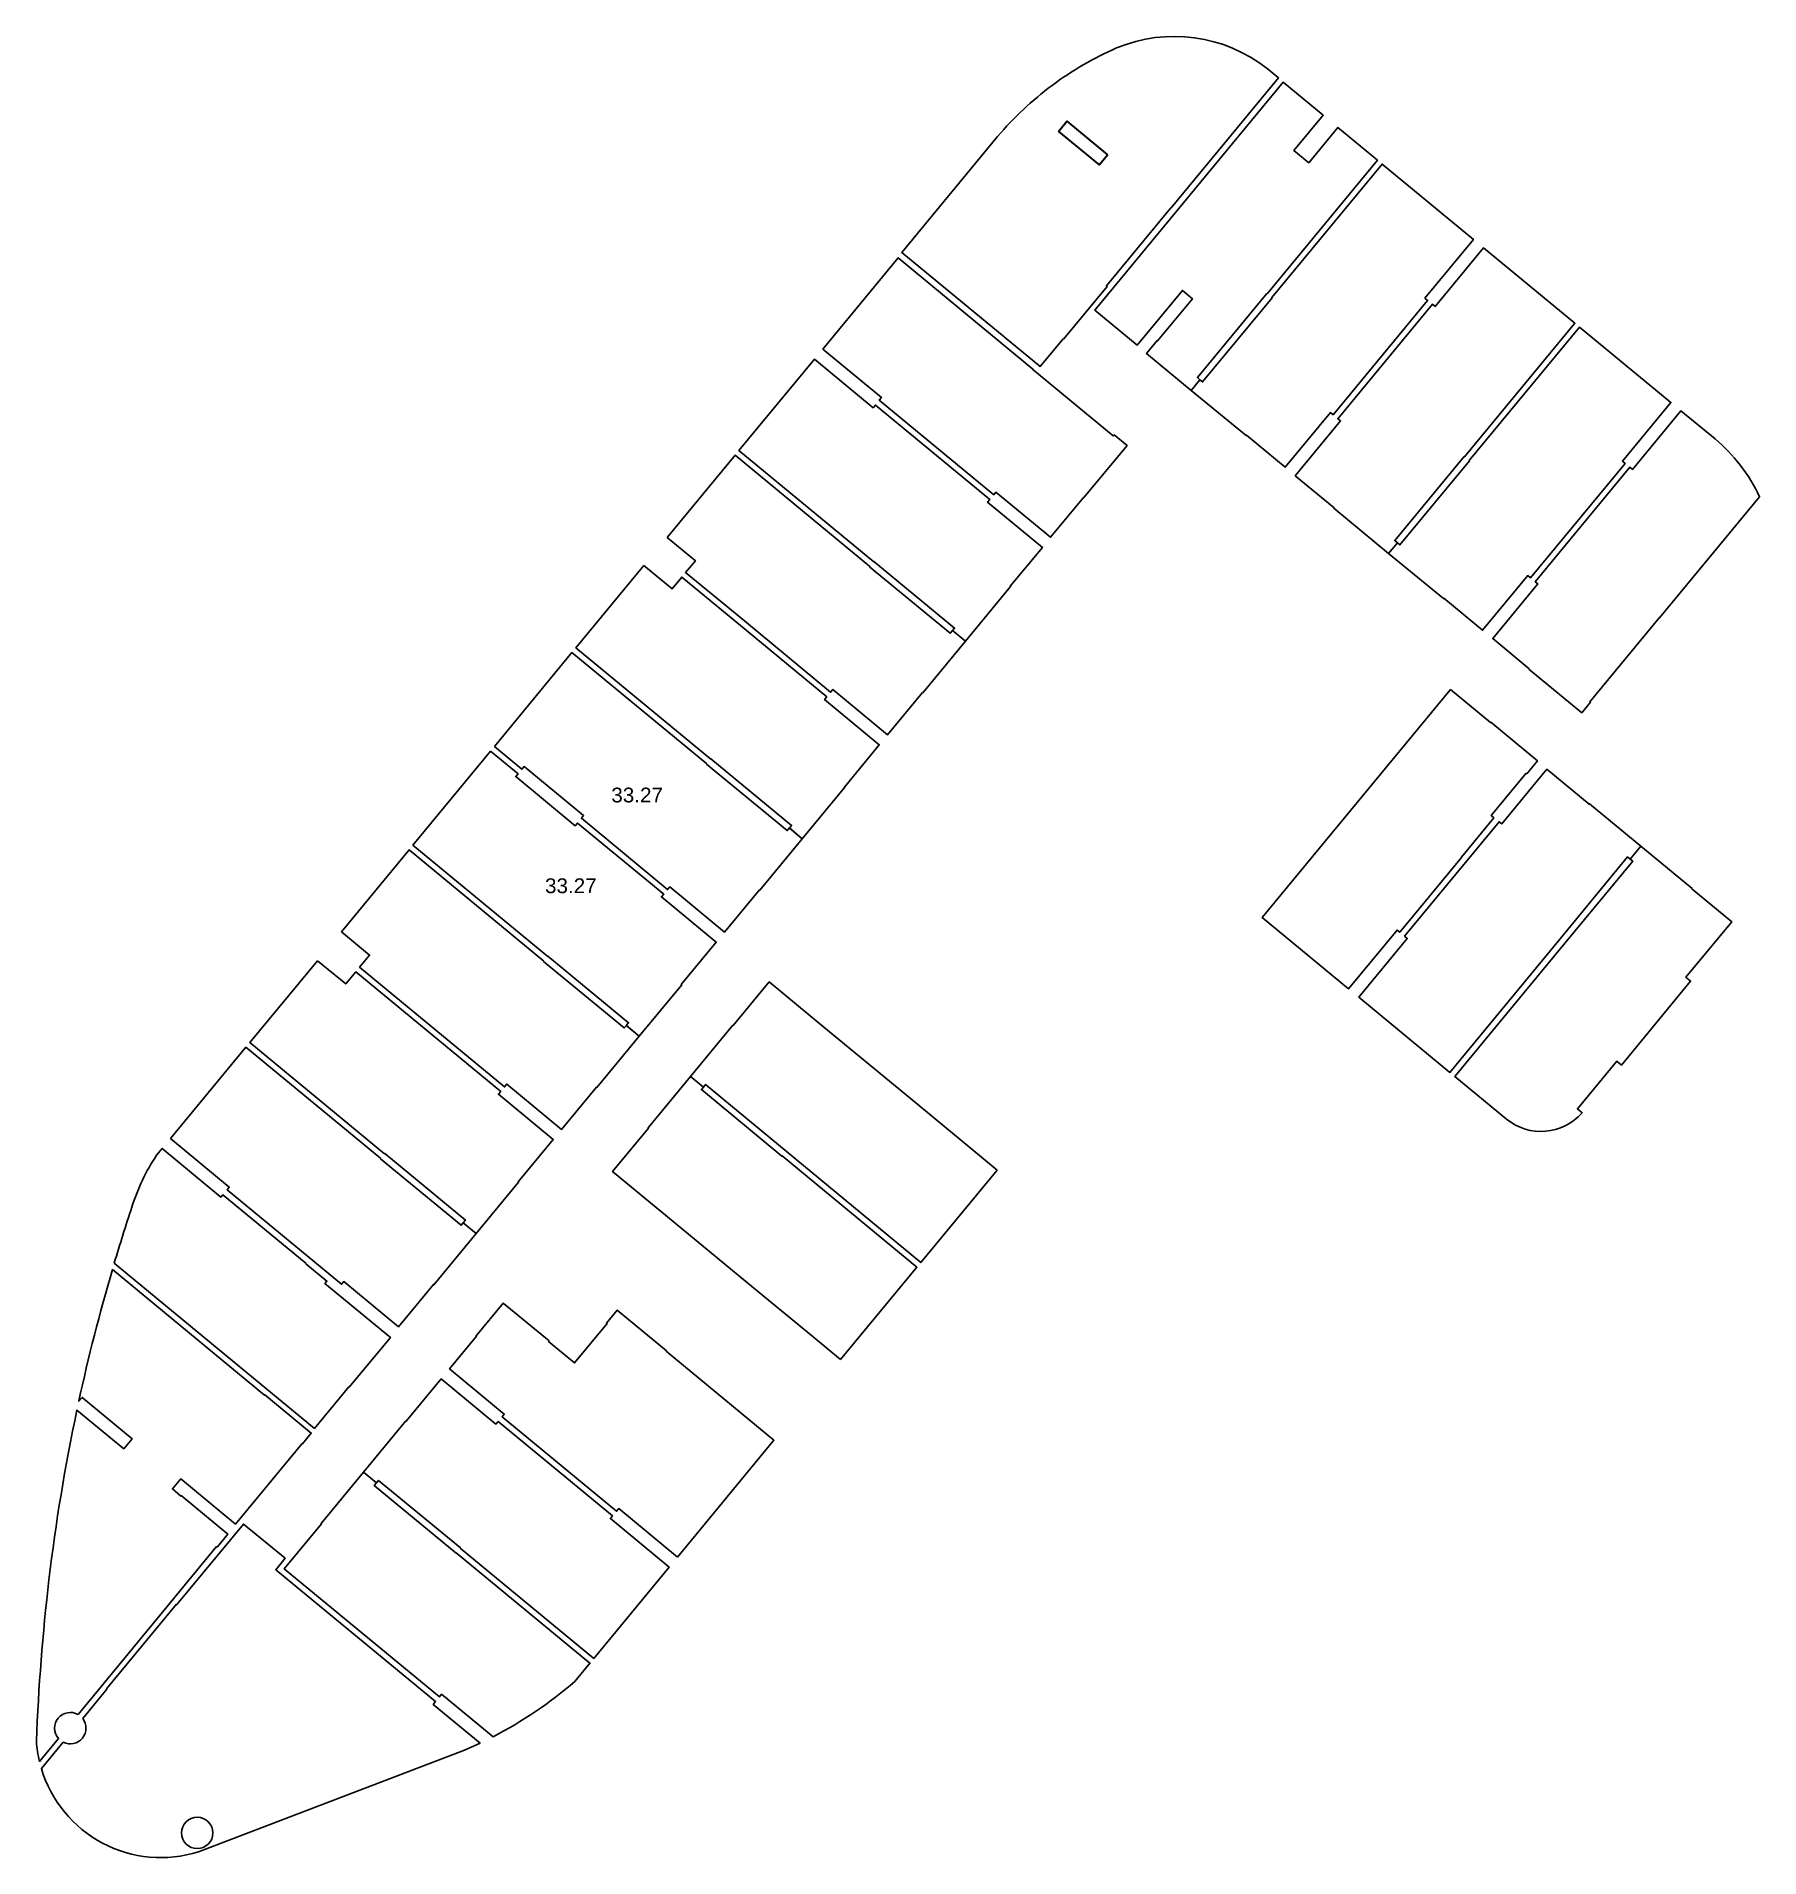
# Model space of a CAD drawing. Header units: millimetres. Extents: x -361611864 to 361244677, y -284134798 to 284403648.
# Drawn here: x -203288 to -146755, y 103655 to 163423 of the extents above; entities that cross this region are included whole.
import ezdxf

# ---------------------------------------------------------------- set-up
doc = ezdxf.new("R2010")
doc.units = ezdxf.units.MM
doc.header["$MEASUREMENT"] = 0
doc.layers.add('dien tich thong thuy', color=3, linetype='Continuous')
doc.styles.get("Standard").update_dxf_attribs({"font": 'arial.ttf'})

msp = doc.modelspace()

# ---------------------------------------------------------------- texts
at = {"layer": 'dien tich thong thuy'}
for p in [(-184427.4, 138283.9), (-186602.9, 135306.4)]:
    msp.add_text('33.27', height=484.77, dxfattribs=at).set_placement(p)

# ---------------------------------------------------------------- linework, layer by layer
at = {"layer": 'dien tich thong thuy', "elevation": 0}
for points in [[(-166057.4, 157794.8), (-162536.2, 162058.4), (-162913.7, 162370.2, 0.2719891), (-167847.7, 163043.1, 0.0569622), (-169967, 161814.3, 0.0568882), (-171752.6, 160141.2), (-174893.2, 156330.8), (-170358.8, 152586.1), (-169605.8, 153497.9), (-169594.3, 153488.4), (-168163.5, 155220.9), (-168182.8, 155236.8), (-166065.1, 157801.2), (-166057.4, 157794.8)], [(-155061.7, 127893.4), (-156757.3, 129293.7), (-153137.2, 133677.1), (-153129.5, 133670.8), (-150913.6, 136354.1), (-150998.5, 136424.2), (-150648.5, 136848.5), (-148963.5, 135456.9), (-148973.1, 135445.4), (-147666.2, 134366.1), (-149169.7, 132545.5), (-149015.5, 132418.1), (-151288.8, 129665.4), (-151439.1, 129789.6), (-152731.8, 128224.4), (-152577.6, 128097.1, -0.406441), (-155061.7, 127893.4)], [(-202565.8, 107565.6), (-203188.8, 106811.2, -0.0408511), (-203288, 107471.4, -0.0199482), (-202875.8, 112769.7, -0.022793), (-201959.8, 118339.2), (-200423, 117070.1), (-200149.2, 117401.7), (-201791.6, 118758), (-201897.7, 118629.5, -0.0191817), (-200791.4, 122950.8), (-195807.6, 118835), (-195798.1, 118846.5), (-194271.4, 117585.7), (-194557.9, 117238.7), (-194569.5, 117248.3), (-196757.9, 114598.3), (-198553.1, 116083.6), (-198827.2, 115752.8), (-198547.3, 115521.1), (-198537.7, 115532.6), (-197009.3, 114270.4), (-197359.5, 113846.3), (-197378.8, 113862.2), (-199156.9, 111711.2)], [(-185121.3, 110048.2), (-185627.9, 109434.5, -0.0605253), (-188306.7, 107621.7), (-189994.4, 109015.5), (-190067.6, 108926.8), (-193360.1, 111645.8), (-193360.1, 111645.8), (-195156.6, 113129.5), (-193936.8, 114606.6), (-193948.3, 114616.1), (-192557.3, 116300.5), (-192133.4, 115950.1), (-192203.6, 115865.1), (-189520.3, 113649.1), (-189513.9, 113656.9), (-185130.5, 110036.8), (-185628, 109434.3)], [(-202407.8, 107442.8), (-203125.4, 106573.8, 0.4185256), (-197974, 103844.5), (-189246.5, 107184.3), (-188730.5, 107414), (-190268.2, 108683.9), (-190195, 108772.5), (-195438, 113102.6), (-195129.2, 113476.7), (-196495.3, 114602.2), (-198680.2, 111956.5), (-198691.9, 111966.1), (-200986.2, 109187.9), (-200974.6, 109178.3), (-201768.5, 108216.9)]]:
    msp.add_lwpolyline(points, format="xyb", dxfattribs=at)
for points in [[(-162911.3, 154977.6), (-159291.3, 159361), (-160590.9, 160434.2), (-161546, 159277.7), (-162031.8, 159678.8), (-161076.6, 160835.4), (-162390.1, 161920.1), (-168566.7, 154440.9), (-167176.2, 153292.5), (-165692.5, 155089), (-165360.9, 154815.2), (-166503.9, 153431.2), (-166515.5, 153440.7), (-166865.7, 153016.7), (-165400.9, 151806.9), (-165114.7, 152154.2), (-165198.7, 152223.6), (-162919, 154984), (-162911.3, 154977.6)], [(-165114.3, 152153.9), (-165029.6, 152084), (-162750.2, 154844.5), (-162757.9, 154850.9), (-159138.1, 159234.5), (-156142.2, 156760.4), (-157734.1, 154832.8), (-157645.5, 154759.5), (-160746.5, 151004.5), (-160835.2, 151077.7), (-162318.9, 149281.2), (-163591.2, 150331.9), (-163600.8, 150320.4), (-165400.9, 151807), (-165114.7, 152154.2)], [(-177491.6, 153160.9), (-177491.6, 153160.9), (-175564, 151569), (-175637.5, 151479.9), (-171882.5, 148378.9), (-171809.2, 148467.5), (-170012.7, 146983.9), (-168920, 148306.9), (-168908.5, 148297.4), (-167507.6, 149993.7), (-167931.7, 150343.9), (-167957.8, 150312.3), (-170602.5, 152496.4), (-170596.2, 152504.1), (-175018.4, 156155.6), (-177491.6, 153160.9)], [(-158637.1, 146804.8), (-158721.9, 146874.8), (-156442, 149635), (-156434.3, 149628.6), (-152814, 154011.9), (-155809.9, 156486), (-157401.8, 154558.3), (-157490.5, 154631.6), (-160591.6, 150876.5), (-160502.9, 150803.3), (-161986.6, 149006.7), (-160714.2, 147956), (-160723.8, 147944.4), (-158923.7, 146457.8), (-158636.7, 146804.5)], [(-158637.1, 146804.8), (-158552.4, 146734.8), (-156272.9, 149495.3), (-156280.6, 149501.7), (-152660.9, 153885.4), (-149665, 151411.3), (-151256.9, 149483.6), (-151168.2, 149410.4), (-154269.3, 145655.3), (-154358, 145728.6), (-155841.6, 143932), (-157114, 144982.8), (-157123.6, 144971.2), (-158923.7, 146457.8), (-158637.5, 146805.1)], [(-177765.4, 152829.3), (-177765.4, 152829.3), (-175837.8, 151237.4), (-175764.2, 151326.5), (-172009.2, 148225.4), (-172082.4, 148136.7), (-170285.9, 146653.1), (-171336.9, 145380.3), (-171325.4, 145370.8), (-172812, 143570.7), (-173236, 143920.9), (-173165.8, 144006), (-175810.5, 146190.1), (-175816.8, 146182.5), (-180238.6, 149834.6), (-177765.4, 152829.3)], [(-154410.5, 139241.9), (-154391.2, 139226), (-154041, 139650.1), (-155571.2, 140913.9), (-155580.8, 140902.3), (-156892.1, 141985.2), (-163068.7, 134506), (-160238.7, 132168.8), (-158646.8, 134096.5), (-158558.2, 134023.2), (-156530, 136479), (-156537.7, 136485.4), (-155471.1, 137776.9), (-155559.8, 137850.2), (-154410.5, 139241.9)], [(-199156.9, 111711.2), (-199148.2, 111704), (-201918.9, 108348.9)]]:
    msp.add_lwpolyline(points, dxfattribs=at)
for points in [[(-168143, 159536.1), (-168416.8, 159204.6), (-169750.8, 160306.2), (-169476.9, 160637.7)], [(-168142.1, 159537.3), (-168415.9, 159205.7), (-169749.8, 160307.3), (-169476, 160638.9)], [(-182595.3, 146980.9), (-181670, 146216.8), (-181988.4, 145831.2), (-180060.8, 144239.3), (-180061.4, 144238.6), (-177231.6, 141901.6), (-177158.4, 141990.3), (-175361.8, 140506.6), (-174215.5, 141894.7), (-174204, 141885.1), (-172812, 143570.7), (-173236, 143920.9), (-173306.9, 143835.1), (-175951.6, 146019.2), (-175945.3, 146026.8), (-180367.6, 149678.4)], [(-183359.4, 146055.6), (-182434.2, 145291.5), (-182115.8, 145677), (-180188.1, 144085.1), (-180187.5, 144085.8), (-177357.7, 141748.9), (-177431, 141660.2), (-175634.4, 140176.6), (-176780.7, 138788.5), (-176769.1, 138779), (-178160.8, 137093.8), (-178584.9, 137444), (-178514.3, 137529.5), (-181159, 139713.6), (-181165.4, 139706), (-185587.1, 143358.1)], [(-188262.5, 140118.5), (-187360.4, 139373.5), (-187287, 139462.3), (-185336.2, 137851.3), (-185409.6, 137762.5), (-182579.7, 135425.7), (-182506.5, 135514.4), (-180709.9, 134030.7), (-179563.6, 135418.7), (-179552.1, 135409.2), (-178160.7, 137094), (-178584.6, 137444.4), (-178655.7, 137358.3), (-181300.2, 139542.2), (-181293.9, 139550), (-185717, 143200.8)], [(-188389.9, 139964.3), (-187487.7, 139219.3), (-187561.1, 139130.4), (-185610.3, 137519.4), (-185537, 137608.2), (-182707.3, 135271.1), (-182780.6, 135182.5), (-180984, 133698.8), (-182130.3, 132310.8), (-182118.7, 132301.2), (-183510.1, 130616.4), (-183934.4, 130966.5), (-183863.2, 131052.5), (-186507.7, 133236.4), (-186514.2, 133228.8), (-190935.4, 136881.9)], [(-150998.5, 136424.2), (-150648.3, 136848.3), (-152333, 138239.5), (-152342.5, 138228), (-153730.5, 139374.3), (-155214.2, 137577.7), (-155302.9, 137650.9), (-158403.9, 133895.9), (-158315.3, 133822.7), (-159907.2, 131895), (-156912.1, 129421.6), (-153292, 133805), (-153299.8, 133811.4), (-151083.8, 136494.6)], [(-193283.4, 134038.7), (-192358.2, 133274.6), (-192686.1, 132877.5), (-187928.7, 128948.6), (-187855.5, 129037.3), (-186058.9, 127553.6), (-184912.6, 128941.7), (-184901.1, 128932.1), (-183510, 130616.6), (-183934, 130966.8), (-184004, 130882.1), (-186648.7, 133066.2), (-186642.4, 133073.8), (-191064.7, 136725.4)], [(-194066.7, 133090.3), (-193141.4, 132326.2), (-192813.5, 132723.3), (-188056, 128794.4), (-188129.3, 128705.8), (-186332.7, 127222.1), (-187479, 125834.1), (-187467.4, 125824.5), (-188858.8, 124139.7), (-189282.9, 124489.9), (-189212.6, 124575), (-191857.4, 126759.1), (-191863.7, 126751.5), (-196285.4, 130403.6)], [(-171767.8, 126217.6), (-172669.9, 126962.6), (-172669.9, 126962.7), (-174620.6, 128573.7), (-174620.3, 128574), (-177450.1, 130911), (-177450.3, 130910.7), (-179246.9, 132394.4), (-180425, 130967.8), (-180436.6, 130977.4), (-181827.6, 129292.9), (-181403.6, 128942.7), (-181333.4, 129027.7), (-178688.7, 126843.5), (-178695, 126835.9), (-174272.8, 123184.3)], [(-198887, 127253.4), (-196959.3, 125661.5), (-197032.6, 125572.8), (-193277.5, 122471.8), (-193204.3, 122560.4), (-191407.7, 121076.8), (-190261.5, 122464.8), (-190249.9, 122455.2), (-188858.8, 124139.7), (-189282.9, 124489.9), (-189352.7, 124405.4), (-191997.4, 126589.5), (-191991.3, 126596.9), (-196413.5, 130248.5)], [(-176905.9, 119995.9), (-177808.1, 120740.9), (-177808.1, 120740.9), (-179758.8, 122351.9), (-179759.2, 122351.5), (-182588.9, 124688.5), (-182588.7, 124688.7), (-184385.3, 126172.3), (-183207.5, 127598.6), (-183219, 127608.1), (-181827.6, 129292.9), (-181403.6, 128942.7), (-181473.7, 128857.8), (-178829, 126673.6), (-178822.7, 126681.3), (-174400.9, 123029.1)], [(-182255.3, 113518.4), (-179090.6, 117350.5), (-182625.9, 120270.1), (-182616.3, 120281.8), (-184235.5, 121618.9), (-184585.7, 121194.8), (-184566.5, 121178.9), (-185633.1, 119887.3), (-186485.1, 120591), (-186469.2, 120610.3), (-187972.7, 121851.9), (-188863.1, 120774), (-188851.4, 120764.4), (-189734.5, 119695), (-187938, 118211.3), (-188011.2, 118122.6), (-184256.2, 115021.6), (-184182.9, 115110.3)], [(-185002.8, 110191.4), (-182529.1, 113186.8), (-184456.8, 114778.7), (-184383.5, 114867.4), (-188138.6, 117968.4), (-188211.8, 117879.8), (-190008.4, 119363.4), (-191154.7, 117975.4), (-191166.2, 117985), (-192557.4, 116300.3), (-192133.4, 115950.1), (-192063.1, 116035.1), (-189379.9, 113819.2), (-189386.2, 113811.5)]]:
    msp.add_lwpolyline(points, close=True, dxfattribs=at)
for points in [[(-148216.3, 150214.9), (-149333.4, 151137.4), (-150925.3, 149209.8), (-151014, 149283), (-154115.1, 145528), (-154026.4, 145454.8), (-155510.1, 143658.2), (-154314.7, 142671), (-154324.2, 142659.4), (-152589.5, 141226.8), (-152302.9, 141573.7), (-152322.3, 141589.7), (-150042.5, 144350), (-150035.2, 144344), (-146754.8, 148315.7, 0.1090873)], [(-194439.3, 123152.5), (-194445.7, 123144.8), (-193757.3, 122576.5), (-193823.5, 122496.2), (-191676.4, 120727.9), (-193029.6, 119089.3), (-193041.1, 119098.9), (-194165.3, 117737.6), (-200734.5, 123162.7, -0.0077809), (-200156.5, 125001.7, -0.0712891), (-199344.1, 126708.5), (-199165, 126925.4), (-197233, 125329.8), (-197169.7, 125406.5)]]:
    msp.add_lwpolyline(points, format="xyb", close=True, dxfattribs=at)
at = {"layer": 'dien tich thong thuy'}
msp.add_circle((-198013.1, 104464.6, 0), 515, dxfattribs=at)
for start, end in [(59.948347, 220.950121), (243.354571, 37.543336)]:
    msp.add_arc((-202176.8, 107903.1, 0), 515, start, end, dxfattribs=at)

msp.set_redraw_order([(e.dxf.handle, doc.entitydb.next_handle()) for e in msp.query("TEXT MTEXT ATTDEF DIMENSION ARC_DIMENSION")])  # texts and dimensions are drawn at this point

doc.saveas('drawing.dxf')
